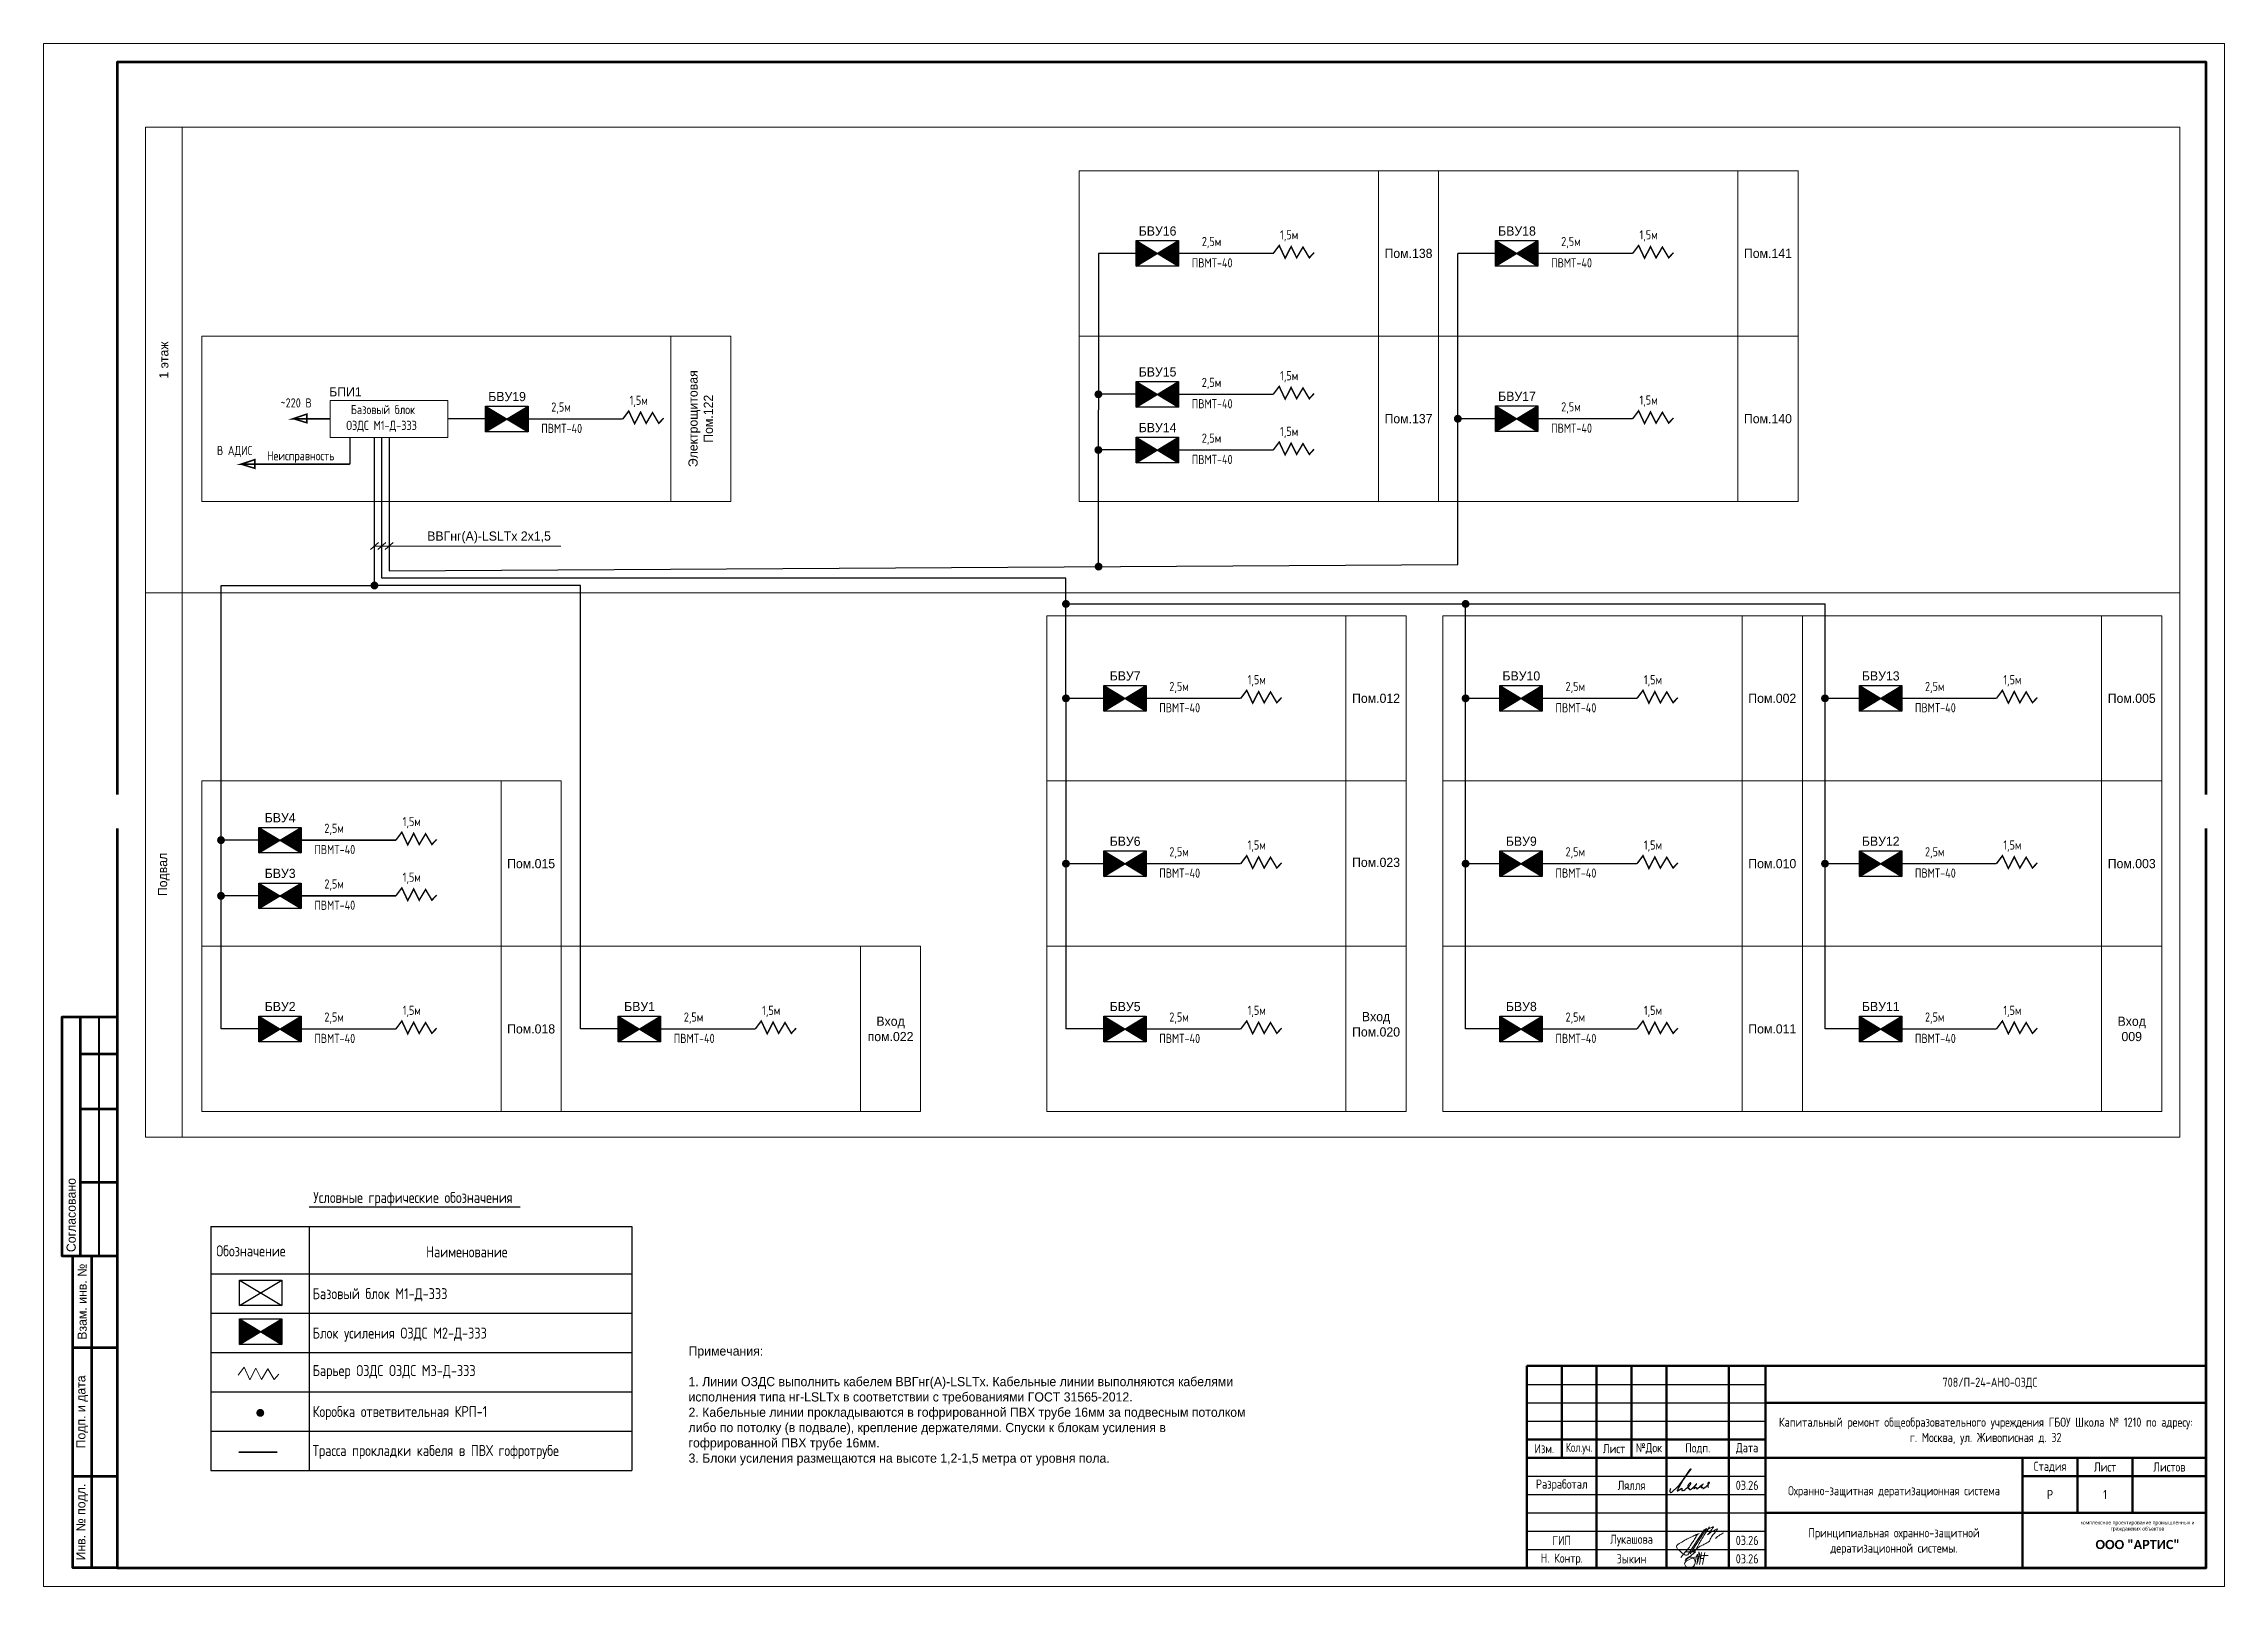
# Paper-space layout 'Схема1' of a CAD drawing. Header units: millimetres. Extents: x -8067 to 1243, y -6887 to 657.
# Drawn here: x -8067 to -7476, y -6887 to -6469 of the extents above; entities outside this region: 32.
# The model-space entities are those that its viewports show. They can reach past a viewport. Long polylines and large blocks are cut down to what shows.
import ezdxf
from ezdxf import colors
from ezdxf.entities.mleader import LeaderData, LeaderLine
from ezdxf.enums import TextEntityAlignment as Align
from ezdxf.math import Vec2, Vec3

# ---------------------------------------------------------------- set-up
doc = ezdxf.new("R2010")
doc.units = ezdxf.units.MM
for name, color, linetype in [('__НАДПИСИ', 7, 'Continuous'), ('G-ANOTVPRT_T', 7, 'Continuous'), ('PDF _СОТ', 250, 'Continuous'), ('TEXT1', 7, 'Continuous'), ('СОТ', 7, 'Continuous'), ('стена', 20, 'Continuous')]:
    doc.layers.add(name, color=color, linetype=linetype)
for name, color, linetype, lineweight in [('__ФОРМАТ', 7, 'Continuous', 40), ('A-_ANOTTEXT_T', 7, 'Continuous', 9), ('RC-Выноски', 7, 'Continuous', 0), ('RC-Линии_связи-Адресные', 5, 'Continuous', 30), ('лс', 5, 'Continuous', 30), ('ОЗДС оборудование', 5, 'Continuous', 30), ('Подписи', 7, 'Continuous', 13), ('Примечания', 7, 'Continuous', 25), ('Текст', 7, 'Continuous', 25)]:
    doc.layers.add(name, color=color, linetype=linetype, lineweight=lineweight)
doc.layers.add('Границы листа', color=7, linetype='Continuous', lineweight=0, plot=False)
doc.layers.add('ОФ_подписи', color=5, linetype='Continuous', lineweight=13, true_color=0x0000ff)
doc.styles.add('GOST 2.304 type A', font='', dxfattribs={"height": 250})
doc.styles.add('GOST 2.304 type A_2', font='', dxfattribs={"height": 2.5})
doc.styles.add('GOST 2.304 type A_3', font='', dxfattribs={"height": 3.5})
doc.styles.add('GOST Common_4', font='', dxfattribs={"height": 7})
doc.styles.add('ISOCPEUR', font='isocpeur.ttf', dxfattribs={"width": 0.9, "height": 350})
doc.styles.add('Mipgost_5', font='', dxfattribs={"height": 250})
doc.styles.add('RubezhCAD', font='', dxfattribs={"oblique": 10})
doc.styles.get("Standard").update_dxf_attribs({"font": ''})
doc.styles.add('ГОСТ 2.304', font='')
doc.styles.get('GOST 2.304 type A').set_extended_font_data('GOST 2.304 type A')
doc.styles.get('GOST 2.304 type A_2').set_extended_font_data('GOST 2.304 type A')
doc.styles.get('GOST 2.304 type A_3').set_extended_font_data('GOST 2.304 type A')
doc.styles.get('GOST Common_4').set_extended_font_data('GOST 2.304 type A')
doc.styles.get('Mipgost_5').set_extended_font_data('Mipgost')
doc.styles.get('RubezhCAD').set_extended_font_data('GOST type A')
doc.styles.get('Standard').set_extended_font_data('GOST type B')
doc.styles.get('ГОСТ 2.304').set_extended_font_data('GOST 2.304 type A')

psp = doc.layouts.new('Схема1')

# ---------------------------------------------------------------- texts
at = {"layer": 'A-_ANOTTEXT_T', "attachment_point": 1}
for s, insert, char_height, width, style in [('\\fGOST Common|b0|i0|c204|p34|; ', (599.92, 657.41), 7, 2.9662, 'GOST Common_4'), ('\\fGOST Common|b0|i0|c204|p34|; ', (682.41, 657.41), 7, 2.9662, 'GOST Common_4'), ('\\fGOST Common|b0|i0|c204|p34|; ', (738.37, 657.41), 7, 2.9662, 'GOST Common_4'), ('\\fGOST Common|b0|i0|c204|p34|; ', (844.53, 657.41), 7, 2.9662, 'GOST Common_4'), ('\\fGOST Common|b0|i0|c204|p34|; ', (640.87, 645.43), 7, 2.9662, 'GOST Common_4'), ('\\fGOST Common|b0|i0|c204|p34|; ', (708.67, 645.43), 7, 2.9662, 'GOST Common_4'), ('\\fGOST Common|b0|i0|c204|p34|; ', (810.07, 645.43), 7, 2.9662, 'GOST Common_4'), ('\\fGOST Common|b0|i0|c204|p34|; ', (822.44, 645.43), 7, 2.9662, 'GOST Common_4'), ('\\fGOST Common|b0|i0|c204|p34|; ', (652.58, 621.49), 7, 2.9662, 'GOST Common_4'), ('\\fGOST Common|b0|i0|c204|p34|; ', (731.88, 621.49), 7, 2.9662, 'GOST Common_4'), ('\\fGOST Common|b0|i0|c204|p34|; ', (790.56, 621.49), 7, 2.9662, 'GOST Common_4'), ('\\fGOST 2.304 type A|b0|i0|c204|p34|; ', (1157.37, 68.61), 2.5, 1.2827, 'GOST 2.304 type A_2'), ('\\fGOST 2.304 type A|b0|i0|c204|p34|; ', (1161.34, 68.61), 2.5, 1.2827, 'GOST 2.304 type A_2'), ('\\fGOST 2.304 type A|b0|i0|c204|p34|; ', (1183.56, 68.61), 2.5, 1.2827, 'GOST 2.304 type A_2'), ('\\fGOST 2.304 type A|b0|i0|c204|p34|; ', (1186.08, 68.61), 2.5, 1.2827, 'GOST 2.304 type A_2'), ('\\fGOST 2.304 type A|b0|i0|c204|p34|; ', (1199.44, 68.61), 2.5, 1.2827, 'GOST 2.304 type A_2'), ('\\fGOST 2.304 type A|b0|i0|c204|p34|; ', (1214.45, 68.61), 2.5, 1.2827, 'GOST 2.304 type A_2'), ('\\fGOST 2.304 type A|b0|i0|c204|p34|; ', (1224.71, 68.61), 2.5, 1.2827, 'GOST 2.304 type A_2'), ('\\fGOST 2.304 type A|b0|i0|c204|p34|; ', (1145.4, 64.78), 2.5, 1.2827, 'GOST 2.304 type A_2'), ('\\fGOST 2.304 type A|b0|i0|c204|p34|; ', (1149.63, 64.78), 2.5, 1.2827, 'GOST 2.304 type A_2'), ('\\fGOST 2.304 type A|b0|i0|c204|p34|; ', (1158.82, 64.78), 2.5, 1.2827, 'GOST 2.304 type A_2'), ('\\fGOST 2.304 type A|b0|i0|c204|p34|; ', (1142.67, 17.43), 3.5, 1.6835, 'GOST 2.304 type A_3'), ('\\fGOST 2.304 type A|b0|i0|c204|p34|; ', (1143.4, 12.07), 3.5, 1.6835, 'GOST 2.304 type A_3'), ('\\fGOST 2.304 type A|b0|i0|c204|p34|; ', (1167.34, 12.07), 3.5, 1.6835, 'GOST 2.304 type A_3'), ('\\fGOST 2.304 type A|b0|i0|c204|p34|; ', (1170.98, 17.43), 3.5, 1.6835, 'GOST 2.304 type A_3'), ('\\fGOST 2.304 type A|b0|i0|c204|p34|; ', (1182.29, 17.43), 3.5, 1.6835, 'GOST 2.304 type A_3'), ('\\fGOST 2.304 type A|b0|i0|c204|p34|; ', (1201.87, 17.43), 3.5, 1.6835, 'GOST 2.304 type A_3'), ('\\fGOST 2.304 type A|b0|i0|c204|p34|; ', (1225.35, 12.07), 3.5, 1.6835, 'GOST 2.304 type A_3'), ('\\fGOST 2.304 type A|b0|i0|c204|p34|; ', (1232.69, 12.07), 3.5, 1.6835, 'GOST 2.304 type A_3'), ('\\fGOST 2.304 type A|b0|i0|c204|p34|; ', (1243.34, 17.43), 3.5, 1.6835, 'GOST 2.304 type A_3'), ('\\fGOST 2.304 type A|b0|i0|c204|p34|; ', (1160.79, 6.71), 3.5, 1.6835, 'GOST 2.304 type A_3'), ('\\fGOST 2.304 type A|b0|i0|c204|p34|; ', (1211.59, 6.71), 3.5, 1.6835, 'GOST 2.304 type A_3')]:
    psp.add_mtext(s, dxfattribs=dict(at, insert=insert, char_height=char_height, width=width, style=style))

msp = doc.modelspace()

# ---------------------------------------------------------------- texts
at = {"color": 0, "lineweight": 20, "style": 'RubezhCAD'}
for s, p in [('1,5м', (-295950, 30085)), ('1,5м', (-286160, 30085)), ('2,5м', (-298084, 29902)), ('2,5м', (-288294, 29902)), ('ПВМТ-40', (-298359, 29321)), ('ПВМТ-40', (-288569, 29321)), ('2,5м', (-298084, 26066)), ('1,5м', (-295950, 26249)), ('~220 В', (-323175, 25508)), ('Базовый блок', (-321262, 25327)), ('2,5м', (-315802, 25395)), ('1,5м', (-313667, 25578)), ('ПВМТ-40', (-298359, 25485)), ('2,5м', (-288294, 25401)), ('1,5м', (-286160, 25585)), ('ОЗДС М1-Д-333', (-321387, 24896)), ('ПВМТ-40', (-316076, 24814)), ('1,5м', (-295950, 24733)), ('ПВМТ-40', (-288569, 24820)), ('В АДИС', (-324908, 24212)), ('2,5м', (-298084, 24550)), ('Неисправность', (-323546, 24068)), ('ПВМТ-40', (-298359, 23969)), ('2,5м', (-298968, 17789)), ('1,5м', (-296834, 17972)), ('2,5м', (-288175, 17789)), ('1,5м', (-286041, 17972)), ('2,5м', (-278385, 17789)), ('1,5м', (-276251, 17972)), ('ПВМТ-40', (-299243, 17208)), ('ПВМТ-40', (-288450, 17208)), ('ПВМТ-40', (-278660, 17208)), ('ПВМТ-40', (-322257, 11832)), ('2,5м', (-321983, 8788)), ('1,5м', (-319848, 8971)), ('2,5м', (-312192, 8788)), ('1,5м', (-310058, 8971)), ('2,5м', (-298968, 8788)), ('1,5м', (-296834, 8971)), ('2,5м', (-288175, 8788)), ('1,5м', (-286041, 8971)), ('2,5м', (-278385, 8788)), ('1,5м', (-276251, 8971)), ('ПВМТ-40', (-322257, 8207)), ('ПВМТ-40', (-312467, 8207)), ('ПВМТ-40', (-299243, 8207)), ('ПВМТ-40', (-288450, 8207)), ('ПВМТ-40', (-278660, 8207))]:
    msp.add_text(s, height=250, dxfattribs=at).set_placement(p)
at = {"color": 0, "lineweight": 20, "char_height": 250, "attachment_point": 5, "style": 'Mipgost_5'}
for s, insert, width in [('Пом.138', (-292453, 29703), 1639.4), ('Пом.141', (-282663, 29703), 1639.4), ('Пом.137', (-292453, 25202), 1639.4), ('Пом.140', (-282663, 25202), 1639.4), ('ВВГнг(А)-LSLTx 2х1,5', (-317497, 21970), 4232.05), ('Пом.012', (-293337, 17590), 1639.4), ('Пом.002', (-282544, 17590), 1639.4), ('Пом.005', (-272754, 17590), 1639.4), ('Вход\\Pпом.022', (-306561, 8589), 1639.4), ('Вход\\PПом.020', (-293337, 8715), 1639.4), ('Вход\\P009', (-272754, 8589), 1639.4), ('Пом.018', (-316351, 8589), 1639.4), ('Пом.011', (-282544, 8589), 1639.4)]:
    msp.add_mtext(s, dxfattribs=dict(at, insert=insert, width=width))
at = {"color": 0, "lineweight": 20, "char_height": 250, "attachment_point": 5, "rotation": 90, "style": 'Mipgost_5'}
for s, insert, width in [('1 этаж', (-326354, 26800), 12674.13), ('Электрощитовая\\PПом.122', (-311731, 25202), 1639.4)]:
    msp.add_mtext(s, dxfattribs=dict(at, insert=insert, width=width))
at = {"layer": 'TEXT1', "color": 0, "style": 'RubezhCAD'}
msp.add_text('Условные графические обозначения', height=300, dxfattribs=at).set_placement((-322283, 3852))
at = {"layer": 'TEXT1', "style": 'RubezhCAD'}
for s, p in [('Обозначение', (-324928, 2396)), ('Наименование', (-319210, 2372)), ('Базовый блок М1-Д-333 ', (-322302, 1232)), ('Блок усиления ОЗДС М2-Д-333 ', (-322302, 160)), ('Барьер ОЗДС ОЗДС М3-Д-333  ', (-322302, -861)), ('Коробка ответвительная КРП-1 ', (-322302, -1976)), ('Трасса прокладки кабеля в ПВХ гофротрубе ', (-322302, -3037))]:
    msp.add_text(s, height=300, dxfattribs=at).set_placement(p)
at = {"layer": 'ОЗДС оборудование', "color": 0, "linetype": 'Continuous', "lineweight": 0, "char_height": 250, "attachment_point": 5, "style": 'Mipgost_5'}
for s, insert in [('\\A1;БВУ16', (-299288, 30311)), ('\\A1;БВУ18', (-289498, 30311)), ('\\A1;БВУ15', (-299288, 26475)), ('\\A1;БПИ1', (-321409, 25934)), ('\\A1;БВУ19', (-317006, 25804)), ('\\A1;БВУ17', (-289498, 25811)), ('\\A1;БВУ10', (-289380, 18199)), ('\\A1;БВУ13', (-279590, 18199)), ('\\A1;БВУ2', (-323187, 9198)), ('\\A1;БВУ1', (-313397, 9198)), ('\\A1;БВУ5', (-300172, 9198)), ('\\A1;БВУ8', (-289380, 9198)), ('\\A1;БВУ11', (-279590, 9198))]:
    msp.add_mtext(s, dxfattribs=dict(at, insert=insert))
for s, insert, width in [('\\A1;БВУ14', (-299288, 24959), 607.22), ('\\A1;БВУ7', (-300172, 18199), 663.93)]:
    msp.add_mtext(s, dxfattribs=dict(at, insert=insert, width=width))
at = {"layer": 'СОТ', "char_height": 250, "attachment_point": 5, "style": 'GOST 2.304 type A'}
for s, insert, width in [('1', (-273480, -4086), 1500), ('Принципиальная охранно-защитной дератизационной системы. ', (-279230, -5370), 7000)]:
    msp.add_mtext(s, dxfattribs=dict(at, insert=insert, width=width))
at = {"layer": 'Текст', "color": 0, "insert": (-312064, -53), "char_height": 250, "attachment_point": 1, "style": 'Mipgost_5'}
msp.add_mtext_dynamic_manual_height_columns('\\pt21.6675;Примечания:\\P\\P\\ptz;1. Линии ОЗДС выполнить кабелем ВВГнг(А)-LSLTx. Кабельные линии выполняются кабелями исполнения типа нг-LSLTx в соответствии с требованиями ГОСТ 31565-2012. \\P2. Кабельные линии прокладываются в гофрированной ПВХ трубе 16мм за подвесным потолком либо по потолку (в подвале), крепление держателями. Спуски к блокам усиления в гофрированной ПВХ трубе 16мм.\\P3. Блоки усиления размещаются на высоте 1,2-1,5 метра от уровня пола.', width=15378.78, gutter_width=12.5, heights=[0], dxfattribs=at)

# ---------------------------------------------------------------- blocks, each defined once
blk = doc.blocks.new('П_Зыкин')
at = {"layer": 'ОФ_подписи', "color": 5, "ltscale": 100, "transparency": 33554687}
for p, q in [((142, 249), (62, -174)), ((102, 37), (218, 37)), ((258, 249), (178, -174))]:
    blk.add_line(p, q, dxfattribs=at)
blk.add_lwpolyline([(-462, 273), (-74, 273), (-446, -30)], dxfattribs=at)
for centre, radius, start, end in [((-271, -94), 186, 314.23929, 159.93483), ((345, -1372), 1523, 88.87583, 117.8788), ((1109, -252), 1204, 158.75935, 174.23097), ((-1024, 224), 1068, 337.81444, 2.88593), ((-849, 72), 852, 342.83077, 7.48151), ((-9, 182), 4.48, 8.96906, 155.65511), ((-643, 22), 732, 344.4555, 20.46196), ((-318, -169), 151, 108.7568, 173.42509), ((-287, -115), 185, 191.53585, 322.35119)]:
    blk.add_arc(centre, radius, start, end, dxfattribs=at)
blk = doc.blocks.new('П_Лукашова')
at = {"layer": 'ОФ_подписи', "color": 5}
for p, q in [((221, 339), (-221, -339)), ((286, 371), (-156, -307)), ((283, 370), (218, 338))]:
    blk.add_line(p, q, dxfattribs=at)
for points in [[(-221, -339), (-276, -344), (-368, -289), (-446, -221), (-505, -166), (-522, -116), (-412, -16), (-295, 56), (-173, 120), (-49, 179), (33, 216), (87, 237), (52, 221), (11, 167), (-59, 51), (-126, -52), (-177, -132), (-256, -231), (-409, -409)], [(360, 20), (294, -18), (203, -65), (91, -124), (-73, -248)], [(366, 415), (236, 213), (85, -37), (-50, -300)], [(221, 301), (344, 360), (434, 401), (475, 416), (464, 395), (420, 336), (342, 232), (310, 203), (337, 221), (420, 283), (490, 322), (558, 352), (576, 358), (491, 240), (403, 113), (374, 49), (360, 20)], [(530, 102), (646, 199), (748, 254)]]:
    blk.add_spline(points, degree=3, dxfattribs=at)
blk = doc.blocks.new('штамп')
at = {"layer": '__ФОРМАТ', "linetype": 'Continuous', "lineweight": 50}
for p, q in [((531929, 45357), (531929, 50857)), ((531929, 50857), (550429, 50857)), ((532879, 48357), (532879, 50857)), ((533829, 45357), (533829, 50857)), ((534779, 48357), (534779, 50857)), ((535729, 45357), (535729, 50857)), ((537429, 45357), (537429, 50857)), ((538429, 45357), (538429, 50857)), ((550429, 45357), (550429, 50857)), ((538429, 49857), (550429, 49857)), ((531929, 48857), (538429, 48857)), ((531929, 48357), (550429, 48357)), ((545429, 45357), (545429, 48357)), ((546929, 46857), (546929, 48357)), ((548429, 46857), (548429, 48357)), ((545429, 47857), (550429, 47857)), ((538429, 46857), (550429, 46857)), ((531929, 45357), (550429, 45357))]:
    blk.add_line(p, q, dxfattribs=at)
at = {"layer": '__ФОРМАТ', "linetype": 'Continuous', "lineweight": -2}
for p, q in [((531929, 50357), (538429, 50357)), ((531929, 49857), (538429, 49857)), ((531929, 49357), (538429, 49357)), ((531929, 48857), (538429, 48857)), ((531929, 47857), (538429, 47857)), ((531929, 47357), (538429, 47357)), ((531929, 46857), (538429, 46857)), ((531929, 46357), (538429, 46357)), ((538429, 46857), (550429, 46857)), ((531929, 45857), (538429, 45857))]:
    blk.add_line(p, q, dxfattribs=at)
at = {"layer": 'Подписи', "color": 5, "lineweight": 25}
blk.add_lwpolyline([(535847, 47525), (535833, 47500), (535823, 47461), (535824, 47440), (535829, 47423), (535840, 47414), (535857, 47413), (535876, 47421), (535897, 47435), (535917, 47454), (536005, 47539), (536088, 47624), (536142, 47690), (536203, 47776), (536266, 47874), (536323, 47953), (536362, 48009), (536395, 48059), (536405, 48060), (536397, 48045), (536295, 47925), (536205, 47790), (536095, 47603), (536059, 47544), (536038, 47506), (536029, 47485), (536027, 47473), (536027, 47462), (536031, 47457), (536037, 47454), (536045, 47456), (536057, 47466), (536072, 47479), (536107, 47506), (536133, 47525), (536147, 47532), (536152, 47532), (536153, 47529), (536150, 47520), (536147, 47504), (536146, 47491), (536148, 47479), (536150, 47471), (536157, 47465), (536166, 47462), (536178, 47464), (536189, 47469), (536215, 47480), (536240, 47498), (536281, 47529), (536306, 47550), (536324, 47567), (536342, 47582), (536372, 47609), (536388, 47629), (536397, 47646), (536399, 47657), (536398, 47666), (536393, 47671), (536383, 47671), (536372, 47667), (536356, 47653), (536336, 47632), (536323, 47612), (536313, 47599), (536309, 47587), (536310, 47579), (536315, 47575), (536326, 47579), (536335, 47585), (536344, 47592), (536348, 47595), (536352, 47596), (536354, 47595), (536355, 47592), (536349, 47583), (536342, 47575), (536334, 47561), (536326, 47547), (536322, 47538), (536320, 47531), (536321, 47523), (536325, 47519), (536328, 47519), (536333, 47524), (536338, 47527), (536344, 47526), (536346, 47520), (536351, 47508), (536355, 47498), (536359, 47493), (536366, 47491), (536375, 47491), (536385, 47497), (536412, 47513), (536436, 47532), (536466, 47559), (536491, 47583), (536517, 47607), (536529, 47621), (536545, 47642), (536547, 47643), (536546, 47644), (536543, 47644), (536541, 47642), (536538, 47637), (536499, 47577), (536491, 47558), (536482, 47544), (536480, 47535), (536479, 47529), (536481, 47524), (536483, 47522), (536489, 47523), (536494, 47526), (536502, 47532), (536512, 47539), (536522, 47544), (536530, 47548), (536541, 47549), (536547, 47546), (536550, 47541), (536551, 47531), (536552, 47525), (536553, 47521), (536558, 47517), (536562, 47515), (536568, 47515), (536575, 47517), (536583, 47523), (536596, 47533), (536617, 47547), (536636, 47561), (536659, 47583), (536688, 47609), (536702, 47620), (536713, 47630), (536721, 47636), (536727, 47641), (536727, 47643), (536726, 47644), (536723, 47643), (536720, 47638), (536715, 47629), (536693, 47594), (536681, 47575), (536676, 47566), (536674, 47557), (536677, 47551), (536679, 47547), (536684, 47546), (536689, 47549), (536695, 47552), (536700, 47554), (536709, 47554), (536716, 47551), (536717, 47545), (536719, 47535), (536721, 47527), (536725, 47524), (536731, 47520), (536741, 47523), (536747, 47528), (536757, 47534), (536779, 47550), (536809, 47572), (536842, 47600), (536865, 47623), (536880, 47642), (536895, 47664), (536899, 47675), (536901, 47684), (536898, 47689), (536891, 47693), (536881, 47689), (536873, 47682), (536862, 47668), (536856, 47654), (536855, 47638), (536856, 47622), (536856, 47598), (536858, 47583), (536860, 47572), (536864, 47560), (536871, 47551)], dxfattribs=at)
at = {"layer": 'ОФ_подписи'}
for name, p, xscale, yscale, zscale in [('П_Лукашова', (536533, 46057), 1.010226427429054, 1.010226427429054, 1.010226427429054), ('П_Зыкин', (536581, 45585), 0.7621923841183493, 0.7621923841183493, 0.7621923841183493)]:
    blk.add_blockref(name, p, dxfattribs=dict(at, xscale=xscale, yscale=yscale, zscale=zscale))
at = {"transparency": 33554687, "attachment_point": 5, "style": 'ГОСТ 2.304'}
for s, insert, char_height, width in [('{\\fArial|b0|i0|c204|p34;комплексное проектирование промышленных и гражданских объектов}', (548563, 46495), 100, 3372.21), ('{\\fCorbel Light|b1|i0|c204|p34;ООО "АРТИС"}', (548563, 45995), 250, 4171.2)]:
    blk.add_mtext(s, dxfattribs=dict(at, insert=insert, char_height=char_height, width=width))
at = {"layer": '__НАДПИСИ', "lineweight": 9, "ltscale": 2, "style": 'ISOCPEUR', "flags": 1}
blk.add_attdef('NOTATION', (548864, 51134), '', height=250, dxfattribs=at)
at = {"layer": '__НАДПИСИ', "lineweight": 9, "ltscale": 2, "style": 'RubezhCAD', "oblique": 10}
blk.add_attdef('SHEET', text='', height=250, dxfattribs=at).set_placement((547679, 47357), align=Align.MIDDLE_CENTER)
at = {"layer": '__ФОРМАТ', "color": 7, "linetype": 'Continuous', "lineweight": 20, "char_height": 250, "attachment_point": 5, "style": 'GOST 2.304 type A'}
for s, insert, width in [('Капитальный ремонт общеобразовательного учреждения ГБОУ Школа № 1210 по адресу:      \\Pг. Москва, ул. Живописная д. 32', (544429, 49085), 12000), ('\\pi-7.5,l7.5,t7.5;{\\W0.9;\\C256;Кол.уч.}', (533354, 48607), 950), ('Охранно-защитная дератизационная система', (541929, 47427), 7000)]:
    blk.add_mtext(s, dxfattribs=dict(at, insert=insert, width=width))
at = {"layer": '__ФОРМАТ', "color": 7, "linetype": 'Continuous', "lineweight": 20, "char_height": 250, "attachment_point": 5, "line_spacing_factor": 1.2, "style": 'GOST 2.304 type A'}
for s, insert, width in [('\\pi-7.5,l7.5,t7.5;{\\C256;Изм.}', (532404, 48607), 950), ('\\pi-7.5,l7.5,t7.5;{\\C256;Лист}', (534304, 48607), 950), ('\\pi-7.5,l7.5,t7.5;{\\C256;№Док}', (535254, 48607), 950), ('\\pi-7.5,l7.5,t7.5;{\\C256;Подп.}', (536584, 48607), 1710.72), ('\\pi-7.5,l7.5,t7.5;{\\C256;Дата}', (537929, 48607), 1000), ('\\pi-7.5,l7.5,t7.5;{\\C256;Стадия}', (546179, 48107), 1500), ('\\pi-7.5,l7.5,t7.5;{\\C256;Лист}', (547679, 48107), 1500), ('\\pi-7.5,l7.5,t7.5;{\\C256;Листов}', (549429, 48107), 2000), ('\\pi-7.5,l7.5,t7.5;{\\C256;Разработал}', (532879, 47607), 1900), ('{\\C256;Лялля}', (534779, 47607), 1900), ('{\\C256;03.26}', (537929, 47607), 1000), ('\\pi-750,l750,t750;{\\C256;Р}', (546179, 47357), 1500), ('{\\C256;Н. Контр. }', (532879, 45592), 1900), ('\\pi-7.5,l7.5,t7.5;{\\C256;ГИП}', (532879, 46107), 1900), ('{\\C256;Лукашова}', (534779, 46107), 1900), ('{\\C256;03.26}', (537929, 46107), 1000), ('\\pi-750,l750,t750;{\\C256;Зыкин}', (534779, 45607), 1900), ('{\\C256;03.26}', (537929, 45607), 1000)]:
    blk.add_mtext(s, dxfattribs=dict(at, insert=insert, width=width))
at = {"layer": 'стена', "color": 18, "true_color": 0x000000, "insert": (543249, 50539), "char_height": 250, "width": 3851.47, "attachment_point": 1, "style": 'GOST 2.304 type A'}
blk.add_mtext('708/П-24-АНО-ОЗДС', dxfattribs=at)
blk = doc.blocks.new('*U1463')
for p, q in [((5, 155), (5, 90)), ((15, 155), (15, 90))]:
    blk.add_line(p, q)
at = {"lineweight": -2}
for p, q in [((10, 155), (10, 90)), ((10, 145), (20, 145)), ((10, 130), (20, 130)), ((10, 110), (20, 110)), ((13, 90), (13, 5)), ((8, 65), (20, 65)), ((8, 30), (20, 30))]:
    blk.add_line(p, q, dxfattribs=at)
blk.add_lwpolyline([(20, 5), (589, 5), (589, 415), (20, 415)], close=True, dxfattribs=at)
for points in [[(20, 155), (5, 155), (5, 90), (8, 90)], [(20, 5), (8, 5), (8, 90), (20, 90)]]:
    blk.add_lwpolyline(points, dxfattribs=at)
at = {"layer": 'Границы листа'}
blk.add_lwpolyline([(594, 0), (0, 0), (0, 420), (594, 420)], close=True, dxfattribs=at)
at = {"lineweight": 30, "style": 'Mipgost_5'}
blk.add_text('Согласовано', height=2.5, rotation=90, dxfattribs=at).set_placement((7.5, 91), align=Align.MIDDLE_LEFT)
for s, p in [('Взам. инв. №', (10.5, 77.5)), ('Подп. и дата', (10.5, 47.5)), ('Инв. № подл.', (10.5, 17.5))]:
    blk.add_text(s, height=2.5, rotation=90, dxfattribs=at).set_placement(p, align=Align.MIDDLE)
at = {"lineweight": 13, "oblique": 10, "flags": 8}
blk.add_attdef('ФОРМАТ', (554.94, 1.12), '', height=3, dxfattribs=at)
blk = doc.blocks.new('_None')

# ---------------------------------------------------------------- hatches: boundary and pattern name
at = {"lineweight": 30, "ltscale": 5}
for points in [[(-299872, 30050), (-299872, 29355), (-299295, 29703)], [(-298718, 29355), (-298718, 30050), (-299295, 29703)], [(-290082, 30050), (-290082, 29355), (-289505, 29703)], [(-288928, 29355), (-288928, 30050), (-289505, 29703)], [(-299872, 26214), (-299872, 25519), (-299295, 25867)], [(-298718, 25519), (-298718, 26214), (-299295, 25867)], [(-317590, 25543), (-317590, 24848), (-317013, 25195)], [(-316436, 24848), (-316436, 25543), (-317013, 25195)], [(-290082, 25550), (-290082, 24854), (-289505, 25202)], [(-288928, 24854), (-288928, 25550), (-289505, 25202)], [(-299872, 24698), (-299872, 24003), (-299295, 24351)], [(-298718, 24003), (-298718, 24698), (-299295, 24351)], [(-300756, 17938), (-300756, 17242), (-300179, 17590)], [(-299602, 17242), (-299602, 17938), (-300179, 17590)], [(-289964, 17938), (-289964, 17242), (-289387, 17590)], [(-288810, 17242), (-288810, 17938), (-289387, 17590)], [(-280173, 17938), (-280173, 17242), (-279596, 17590)], [(-279019, 17242), (-279019, 17938), (-279596, 17590)], [(-323771, 8937), (-323771, 8241), (-323194, 8589)], [(-322617, 8241), (-322617, 8937), (-323194, 8589)], [(-313981, 8937), (-313981, 8241), (-313404, 8589)], [(-312827, 8241), (-312827, 8937), (-313404, 8589)], [(-300756, 8937), (-300756, 8241), (-300179, 8589)], [(-299602, 8241), (-299602, 8937), (-300179, 8589)], [(-289964, 8937), (-289964, 8241), (-289387, 8589)], [(-288810, 8241), (-288810, 8937), (-289387, 8589)], [(-280173, 8937), (-280173, 8241), (-279596, 8589)], [(-279019, 8241), (-279019, 8937), (-279596, 8589)], [(-324293, 693), (-324293, -2), (-323716, 345)], [(-323139, -2), (-323139, 693), (-323716, 345)]]:
    msp.add_hatch(color=5, dxfattribs=at).paths.add_polyline_path(points)
at = {"lineweight": 9, "ltscale": 5}
h = msp.add_hatch(color=104, dxfattribs=at)
edge = h.paths.add_edge_path()
edge.add_arc((-323729, -1863), 108, 0, 360)
at = {"layer": 'лс', "lineweight": 30}
h = msp.add_hatch(color=104, dxfattribs=at)
edge = h.paths.add_edge_path()
edge.add_arc((-300900, 25867), 108, -90, 270)
h = msp.add_hatch(color=104, dxfattribs=at)
edge = h.paths.add_edge_path()
edge.add_arc((-291110, 25202), 108, -90, 270)
h = msp.add_hatch(color=104, dxfattribs=at)
edge = h.paths.add_edge_path()
edge.add_arc((-300900, 24351), 108, -90, 270)
h = msp.add_hatch(color=104, dxfattribs=at)
edge = h.paths.add_edge_path()
edge.add_arc((-300895, 21177), 108, -90, 270)
h = msp.add_hatch(color=104, dxfattribs=at)
edge = h.paths.add_edge_path()
edge.add_arc((-320620, 20662), 108, -90, 270)
h = msp.add_hatch(color=104, dxfattribs=at)
edge = h.paths.add_edge_path()
edge.add_arc((-301784, 20161), 108, -90, 270)
h = msp.add_hatch(color=104, dxfattribs=at)
edge = h.paths.add_edge_path()
edge.add_arc((-290898, 20161), 108, -90, 270)
h = msp.add_hatch(color=104, dxfattribs=at)
edge = h.paths.add_edge_path()
edge.add_arc((-301784, 17590), 108, -90, 270)
h = msp.add_hatch(color=104, dxfattribs=at)
edge = h.paths.add_edge_path()
edge.add_arc((-290898, 17590), 108, -90, 270)
h = msp.add_hatch(color=104, dxfattribs=at)
edge = h.paths.add_edge_path()
edge.add_arc((-281108, 17590), 108, -90, 270)
h = msp.add_hatch(color=104, dxfattribs=at)
edge = h.paths.add_edge_path()
edge.add_arc((-324798, 12213), 108, -90, 270)

# ---------------------------------------------------------------- linework, layer by layer
at = {"color": 5, "lineweight": 30, "ltscale": 5}
for p, q in [((-299872, 29355), (-298718, 30050)), ((-299872, 30050), (-298718, 29355)), ((-290082, 29355), (-288928, 30050)), ((-290082, 30050), (-288928, 29355)), ((-299872, 25519), (-298718, 26214)), ((-299872, 26214), (-298718, 25519)), ((-317590, 24848), (-316436, 25543)), ((-317590, 25543), (-316436, 24848)), ((-290082, 24854), (-288928, 25550)), ((-290082, 25550), (-288928, 24854)), ((-299872, 24003), (-298718, 24698)), ((-299872, 24698), (-298718, 24003)), ((-300756, 17242), (-299602, 17938)), ((-300756, 17938), (-299602, 17242)), ((-289964, 17242), (-288810, 17938)), ((-289964, 17938), (-288810, 17242)), ((-280173, 17242), (-279019, 17938)), ((-280173, 17938), (-279019, 17242)), ((-323771, 8241), (-322617, 8937)), ((-323771, 8937), (-322617, 8241)), ((-313981, 8241), (-312827, 8937)), ((-313981, 8937), (-312827, 8241)), ((-300756, 8241), (-299602, 8937)), ((-300756, 8937), (-299602, 8241)), ((-289964, 8241), (-288810, 8937)), ((-289964, 8937), (-288810, 8241)), ((-280173, 8241), (-279019, 8937)), ((-280173, 8937), (-279019, 8241)), ((-324293, 1057), (-323139, 1752)), ((-324293, 1752), (-323139, 1057)), ((-324293, -2), (-323139, 693)), ((-324293, 693), (-323139, -2))]:
    msp.add_line(p, q, dxfattribs=at)
for points in [[(-299872, 29355), (-299872, 30050), (-298718, 30050), (-298718, 29355)], [(-290082, 29355), (-290082, 30050), (-288928, 30050), (-288928, 29355)], [(-299872, 25519), (-299872, 26214), (-298718, 26214), (-298718, 25519)], [(-317590, 24848), (-317590, 25543), (-316436, 25543), (-316436, 24848)], [(-290082, 24854), (-290082, 25550), (-288928, 25550), (-288928, 24854)], [(-299872, 24003), (-299872, 24698), (-298718, 24698), (-298718, 24003)], [(-300756, 17242), (-300756, 17938), (-299602, 17938), (-299602, 17242)], [(-289964, 17242), (-289964, 17938), (-288810, 17938), (-288810, 17242)], [(-280173, 17242), (-280173, 17938), (-279019, 17938), (-279019, 17242)], [(-323771, 8241), (-323771, 8937), (-322617, 8937), (-322617, 8241)], [(-313981, 8241), (-313981, 8937), (-312827, 8937), (-312827, 8241)], [(-300756, 8241), (-300756, 8937), (-299602, 8937), (-299602, 8241)], [(-289964, 8241), (-289964, 8937), (-288810, 8937), (-288810, 8241)], [(-280173, 8241), (-280173, 8937), (-279019, 8937), (-279019, 8241)], [(-324293, 1057), (-324293, 1752), (-323139, 1752), (-323139, 1057)], [(-324293, -2), (-324293, 693), (-323139, 693), (-323139, -2)]]:
    msp.add_lwpolyline(points, close=True, dxfattribs=at)
at = {"color": 0, "lineweight": 20}
msp.add_lwpolyline([(-321822, 24688), (-318617, 24688), (-318617, 25703), (-321822, 25703)], close=True, dxfattribs=at)
at = {"color": 1, "lineweight": 20, "const_width": 40.5}
msp.add_lwpolyline([(-321819, 25201), (-322844, 25201), (-322459, 25329), (-322459, 25092), (-322830, 25204)], dxfattribs=at)
at = {"color": 5, "lineweight": 20, "const_width": 40.5}
msp.add_lwpolyline([(-321291, 23961), (-324262, 23961), (-323878, 24089), (-323878, 23852), (-324249, 23964)], dxfattribs=at)
at = {"ltscale": 100}
for points in [[(-325077, 3215), (-325077, -3429)], [(-325077, 3215), (-313607, 3215)], [(-322396, 3215), (-322396, -3429)], [(-313607, 3215), (-313607, -3429)], [(-325077, 1921), (-313607, 1921)], [(-325077, 851), (-313607, 851)], [(-325077, -219), (-313607, -219)], [(-325077, -1289), (-313607, -1289)], [(-325077, -2359), (-313607, -2359)], [(-325077, -3429), (-313607, -3429)]]:
    msp.add_lwpolyline(points, dxfattribs=at)
at = {"color": 5, "lineweight": 9, "ltscale": 5}
msp.add_lwpolyline([(-324332, -833), (-324332, -833), (-324171, -617), (-324009, -962), (-323847, -650), (-323696, -952), (-323523, -660), (-323351, -952), (-323221, -811)], dxfattribs=at)
at = {"color": 104, "lineweight": 20, "const_width": 40.5}
msp.add_lwpolyline([(-324317, -2933), (-323266, -2933)], dxfattribs=at)
at = {"layer": 'RC-Линии_связи-Адресные', "color": 5}
for p, q in [((-321291, 24688), (-321291, 23961)), ((-321291, 23961), (-324262, 23961))]:
    msp.add_line(p, q, dxfattribs=at)
at = {"layer": 'RC-Линии_связи-Адресные', "color": 104}
msp.add_line((-320220, 21062), (-291110, 21235), dxfattribs=at)
at = {"layer": 'лс', "color": 104}
for p, q in [((-291110, 21235), (-291110, 29703)), ((-320420, 20862), (-320420, 24688)), ((-320220, 24688), (-320220, 21062)), ((-314022, 20862), (-320420, 20862)), ((-315008, 20662), (-320720, 20662)), ((-301784, 20161), (-281108, 20161)), ((-289964, 17590), (-290898, 17590)), ((-280173, 17590), (-281108, 17590)), ((-289964, 8589), (-290898, 8589)), ((-280173, 8589), (-281108, 8589))]:
    msp.add_line(p, q, dxfattribs=at)
at = {"layer": 'лс', "color": 0, "lineweight": 9}
msp.add_line((-302307, 10839), (-292517, 10839), dxfattribs=at)
for points in [[(-326851, 33137), (-325858, 33137), (-325858, 20462), (-326851, 20462)], [(-325858, 33137), (-271447, 33137), (-271447, 20462), (-325858, 20462)], [(-301423, 31953), (-293273, 31953), (-293273, 27452), (-301423, 27452)], [(-293273, 31953), (-291633, 31953), (-291633, 27452), (-293273, 27452)], [(-291633, 31953), (-283482, 31953), (-283482, 27452), (-291633, 27452)], [(-283482, 31953), (-281843, 31953), (-281843, 27452), (-283482, 27452)], [(-325322, 27452), (-312550, 27452), (-312550, 22952), (-325322, 22952)], [(-312550, 27452), (-310911, 27452), (-310911, 22952), (-312550, 22952)], [(-301423, 27452), (-293273, 27452), (-293273, 22952), (-301423, 22952)], [(-293273, 27452), (-291633, 27452), (-291633, 22952), (-293273, 22952)], [(-291633, 27452), (-281843, 27452), (-281843, 22952), (-291633, 22952)], [(-283482, 27452), (-281843, 27452), (-281843, 22952), (-283482, 22952)], [(-302307, 19840), (-294156, 19840), (-294156, 15340), (-302307, 15340)], [(-291515, 19840), (-283364, 19840), (-283364, 15340), (-291515, 15340)], [(-283364, 19840), (-281724, 19840), (-281724, 15340), (-283364, 15340)], [(-281724, 19840), (-273574, 19840), (-273574, 15340), (-281724, 15340)], [(-273574, 19840), (-271934, 19840), (-271934, 15340), (-273574, 15340)], [(-325322, 10839), (-317171, 10839), (-317171, 6338), (-325322, 6338)], [(-317171, 10839), (-315532, 10839), (-315532, 6338), (-317171, 6338)], [(-315532, 10839), (-307381, 10839), (-307381, 6338), (-315532, 6338)], [(-307381, 10839), (-305741, 10839), (-305741, 6338), (-307381, 6338)], [(-291515, 10839), (-283364, 10839), (-283364, 6338), (-291515, 6338)], [(-283364, 10839), (-281724, 10839), (-281724, 6338), (-283364, 6338)], [(-281724, 10839), (-273574, 10839), (-273574, 6338), (-281724, 6338)], [(-273574, 10839), (-271934, 10839), (-271934, 6338), (-273574, 6338)]]:
    msp.add_lwpolyline(points, close=True, dxfattribs=at)
at = {"layer": 'лс', "color": 104, "lineweight": 30}
for points in [[(-299872, 29703), (-300900, 29703), (-300902, 21177)], [(-290082, 29703), (-291110, 29703)], [(-299872, 25867), (-300900, 25867)], [(-317590, 25195), (-318617, 25195)], [(-290082, 25202), (-291110, 25202)], [(-299872, 24351), (-300900, 24351)], [(-300756, 17590), (-301784, 17590)], [(-323771, 12213), (-324798, 12213)], [(-323771, 8589), (-324798, 8589)], [(-313981, 8589), (-315008, 8589)], [(-300756, 8589), (-301784, 8589)]]:
    msp.add_lwpolyline(points, dxfattribs=at)
at = {"layer": 'лс', "color": 0, "lineweight": 20, "const_width": 40.5}
for points in [[(-296137, 29703), (-298718, 29703)], [(-286347, 29703), (-288928, 29703)], [(-296137, 25867), (-298718, 25867)], [(-313854, 25195), (-316436, 25195)], [(-286347, 25202), (-288928, 25202)], [(-296137, 24351), (-298718, 24351)], [(-297021, 17590), (-299602, 17590)], [(-286228, 17590), (-288810, 17590)], [(-276438, 17590), (-279019, 17590)], [(-320035, 12213), (-322617, 12213)], [(-320035, 8589), (-322617, 8589)], [(-310245, 8589), (-312827, 8589)], [(-297021, 8589), (-299602, 8589)], [(-286228, 8589), (-288810, 8589)], [(-276438, 8589), (-279019, 8589)]]:
    msp.add_lwpolyline(points, dxfattribs=at)
at = {"layer": 'лс', "color": 5, "lineweight": 20, "const_width": 40.5}
for points in [[(-296137, 29703), (-296137, 29703), (-295975, 29918), (-295813, 29573), (-295651, 29886), (-295500, 29584), (-295328, 29875), (-295155, 29584), (-295026, 29724)], [(-286347, 29703), (-286347, 29703), (-286185, 29918), (-286023, 29573), (-285861, 29886), (-285710, 29584), (-285538, 29875), (-285365, 29584), (-285236, 29724)], [(-296137, 25867), (-296137, 25867), (-295975, 26082), (-295813, 25737), (-295651, 26050), (-295500, 25748), (-295328, 26039), (-295155, 25748), (-295026, 25888)], [(-313854, 25195), (-313854, 25195), (-313692, 25411), (-313531, 25066), (-313369, 25379), (-313218, 25077), (-313045, 25368), (-312873, 25077), (-312743, 25217)], [(-286347, 25202), (-286347, 25202), (-286185, 25418), (-286023, 25072), (-285861, 25385), (-285710, 25083), (-285538, 25375), (-285365, 25083), (-285236, 25224)], [(-296137, 24351), (-296137, 24351), (-295975, 24566), (-295813, 24221), (-295651, 24534), (-295500, 24232), (-295328, 24523), (-295155, 24232), (-295026, 24372)], [(-297021, 17590), (-297021, 17590), (-296859, 17806), (-296697, 17460), (-296535, 17773), (-296384, 17471), (-296212, 17763), (-296039, 17471), (-295910, 17611)], [(-286228, 17590), (-286228, 17590), (-286066, 17806), (-285905, 17460), (-285743, 17773), (-285592, 17471), (-285419, 17763), (-285246, 17471), (-285117, 17611)], [(-276438, 17590), (-276438, 17590), (-276276, 17806), (-276114, 17460), (-275953, 17773), (-275801, 17471), (-275629, 17763), (-275456, 17471), (-275327, 17611)], [(-320035, 8589), (-320035, 8589), (-319873, 8805), (-319712, 8459), (-319550, 8772), (-319399, 8470), (-319226, 8761), (-319054, 8470), (-318924, 8610)], [(-310245, 8589), (-310245, 8589), (-310083, 8805), (-309921, 8459), (-309760, 8772), (-309609, 8470), (-309436, 8761), (-309263, 8470), (-309134, 8610)], [(-297021, 8589), (-297021, 8589), (-296859, 8805), (-296697, 8459), (-296535, 8772), (-296384, 8470), (-296212, 8761), (-296039, 8470), (-295910, 8610)], [(-286228, 8589), (-286228, 8589), (-286066, 8805), (-285905, 8459), (-285743, 8772), (-285592, 8470), (-285419, 8761), (-285246, 8470), (-285117, 8610)], [(-276438, 8589), (-276438, 8589), (-276276, 8805), (-276114, 8459), (-275953, 8772), (-275801, 8470), (-275629, 8761), (-275456, 8470), (-275327, 8610)]]:
    msp.add_lwpolyline(points, dxfattribs=at)
at = {"layer": 'лс', "color": 104}
for points in [[(-324798, 20149), (-324798, 20462), (-324798, 20662), (-320820, 20662), (-320620, 20662), (-320620, 24688)], [(-301784, 17590), (-301784, 20862), (-314022, 20862)]]:
    msp.add_lwpolyline(points, dxfattribs=at)
at = {"layer": 'лс', "color": 0, "lineweight": 9}
for points in [[(-320511, 21834), (-320728, 21641)], [(-320620, 21737), (-315546, 21737)], [(-320311, 21834), (-320528, 21641)], [(-320111, 21834), (-320328, 21641)]]:
    msp.add_lwpolyline(points, dxfattribs=at)
at = {"layer": 'Примечания', "lineweight": 25}
msp.add_line((-322395, 3748), (-316646, 3748), dxfattribs=at)

# ---------------------------------------------------------------- block references
at = {"layer": '__ФОРМАТ', "lineweight": 60, "xscale": 99.9999999999996, "yscale": 99.9999999999996, "zscale": 99.9999999999996}
msp.add_blockref('*U1463', (-329630, -6586), dxfattribs=at)
at = {"layer": 'PDF _СОТ', "color": 0}
msp.add_blockref('штамп', (-821158, -51443), dxfattribs=at)

msp.set_redraw_order([(e.dxf.handle, doc.entitydb.next_handle()) for e in msp.query("TEXT MTEXT ATTDEF DIMENSION ARC_DIMENSION")])  # texts and dimensions are drawn at this point

# ---------------------------------------------------------------- next in the draw order: leaders
at = {"layer": 'RC-Выноски'}
ml = msp.add_multileader_mtext('Standard', dxfattribs=at)
ml.set_content('ВВГнг(А)-LSLTx 2х1,5\\Pс 1 этажа', color=256, style='RubezhCAD')
ml.set_leader_properties()
ml.set_arrow_properties(name='NONE')
ml.build(insert=Vec2(0, 0))
ml.multileader.update_dxf_attribs({"has_text_frame": 1, "text_left_attachment_type": 6, "text_right_attachment_type": 6, "dogleg_length": 2, "arrow_head_size": 400, "scale": 100})
ctx = ml.context
ctx.base_point, ctx.scale, ctx.char_height, ctx.arrow_head_size, ctx.landing_gap_size, ctx.plane_origin = Vec3(-199432, 14544), 100, 250, 400, 100, Vec3(-698623, -430320)
ctx.left_attachment, ctx.right_attachment, ctx.text_align_type = 6, 6, 1
notes = []
notes.append((ctx, [(0, (1, 1, 0), (-199632, 14544), (1, 0), 200, [(0, [(-199964, 12652)], 0, [])])]))
ctx.mtext.insert, ctx.mtext.width, ctx.mtext.defined_height, ctx.mtext.alignment, ctx.mtext.flow_direction = Vec3(-197899, 14844), 3675.15, 1161, 2, 5
ctx.mtext.has_bg_fill, ctx.mtext.bg_color, ctx.mtext.bg_scale_factor, ctx.mtext.bg_transparency, ctx.mtext.use_window_bg_color = 1, -1027028792, 1.5, 0, 1
for ctx, leaders in notes:
    for number, flags, end, landing, length, lines in leaders:
        leader = LeaderData()
        leader.index, (leader.has_last_leader_line, leader.has_dogleg_vector, leader.attachment_direction) = number, flags
        leader.last_leader_point, leader.dogleg_vector, leader.dogleg_length = Vec3(end), Vec3(landing), length
        for number, points, colour, breaks in lines:
            line = LeaderLine()
            line.index, line.vertices, line.color, line.breaks = number, Vec3.list(points), colors.encode_raw_color(colour), breaks
            leader.lines.append(line)
        ctx.leaders.append(leader)

# ---------------------------------------------------------------- next in the draw order: hatches: boundary and pattern name
at = {"lineweight": 30, "ltscale": 5}
for points in [[(-323771, 14077), (-323771, 13382), (-323194, 13729)], [(-322617, 13382), (-322617, 14077), (-323194, 13729)], [(-300756, 13437), (-300756, 12741), (-300179, 13089)], [(-299602, 12741), (-299602, 13437), (-300179, 13089)], [(-289964, 13437), (-289964, 12741), (-289387, 13089)], [(-288810, 12741), (-288810, 13437), (-289387, 13089)], [(-280173, 13437), (-280173, 12741), (-279596, 13089)], [(-279019, 12741), (-279019, 13437), (-279596, 13089)], [(-323771, 12561), (-323771, 11866), (-323194, 12213)], [(-322617, 11866), (-322617, 12561), (-323194, 12213)]]:
    msp.add_hatch(color=5, dxfattribs=at).paths.add_polyline_path(points)
at = {"layer": 'лс', "lineweight": 30}
h = msp.add_hatch(color=104, dxfattribs=at)
edge = h.paths.add_edge_path()
edge.add_arc((-324798, 13729), 108, -90, 270)
h = msp.add_hatch(color=104, dxfattribs=at)
edge = h.paths.add_edge_path()
edge.add_arc((-301784, 13089), 108, -90, 270)
h = msp.add_hatch(color=104, dxfattribs=at)
edge = h.paths.add_edge_path()
edge.add_arc((-290898, 13089), 108, -90, 270)
h = msp.add_hatch(color=104, dxfattribs=at)
edge = h.paths.add_edge_path()
edge.add_arc((-281108, 13089), 108, -90, 270)

# ---------------------------------------------------------------- next in the draw order: linework, layer by layer
at = {"color": 5, "lineweight": 30, "ltscale": 5}
for p, q in [((-323771, 13382), (-322617, 14077)), ((-323771, 14077), (-322617, 13382)), ((-300756, 12741), (-299602, 13437)), ((-300756, 13437), (-299602, 12741)), ((-289964, 12741), (-288810, 13437)), ((-289964, 13437), (-288810, 12741)), ((-280173, 12741), (-279019, 13437)), ((-280173, 13437), (-279019, 12741)), ((-323771, 11866), (-322617, 12561)), ((-323771, 12561), (-322617, 11866))]:
    msp.add_line(p, q, dxfattribs=at)
for points in [[(-323771, 13382), (-323771, 14077), (-322617, 14077), (-322617, 13382)], [(-300756, 12741), (-300756, 13437), (-299602, 13437), (-299602, 12741)], [(-289964, 12741), (-289964, 13437), (-288810, 13437), (-288810, 12741)], [(-280173, 12741), (-280173, 13437), (-279019, 13437), (-279019, 12741)], [(-323771, 11866), (-323771, 12561), (-322617, 12561), (-322617, 11866)]]:
    msp.add_lwpolyline(points, close=True, dxfattribs=at)
at = {"layer": 'RC-Линии_связи-Адресные', "color": 104}
for p, q in [((-315008, 8589), (-315008, 20662)), ((-281108, 8589), (-281108, 20161))]:
    msp.add_line(p, q, dxfattribs=at)
at = {"layer": 'лс', "color": 104}
for p, q in [((-290898, 8589), (-290898, 20161)), ((-289964, 13089), (-290898, 13089)), ((-280173, 13089), (-281108, 13089))]:
    msp.add_line(p, q, dxfattribs=at)
at = {"layer": 'лс', "color": 0, "lineweight": 9}
for points in [[(-326851, 20462), (-325858, 20462), (-325858, 5647), (-326851, 5647)], [(-326851, 20462), (-325858, 20462), (-325858, 5647), (-326851, 5647)], [(-325858, 20462), (-271447, 20462), (-271447, 5647), (-325858, 5647)], [(-294156, 19840), (-292517, 19840), (-292517, 6338), (-294156, 6338)], [(-325322, 15340), (-317171, 15340), (-317171, 10839), (-325322, 10839)], [(-317171, 15340), (-315532, 15340), (-315532, 10839), (-317171, 10839)], [(-302307, 15340), (-292517, 15340), (-292517, 6338), (-302307, 6338)], [(-291515, 15340), (-283364, 15340), (-283364, 10839), (-291515, 10839)], [(-283364, 15340), (-281724, 15340), (-281724, 10839), (-283364, 10839)], [(-281724, 15340), (-273574, 15340), (-273574, 10839), (-281724, 10839)], [(-273574, 15340), (-271934, 15340), (-271934, 10839), (-273574, 10839)]]:
    msp.add_lwpolyline(points, close=True, dxfattribs=at)
at = {"layer": 'лс', "color": 104}
for points in [[(-324798, 8589), (-324798, 20149)], [(-301784, 17590), (-301784, 8589)]]:
    msp.add_lwpolyline(points, dxfattribs=at)
at = {"layer": 'лс', "color": 104, "lineweight": 30}
for points in [[(-323771, 13729), (-324798, 13729)], [(-300756, 13089), (-301784, 13089)]]:
    msp.add_lwpolyline(points, dxfattribs=at)
at = {"layer": 'лс', "color": 0, "lineweight": 20, "const_width": 40.5}
for points in [[(-320035, 13729), (-322617, 13729)], [(-297021, 13089), (-299602, 13089)], [(-286228, 13089), (-288810, 13089)], [(-276438, 13089), (-279019, 13089)]]:
    msp.add_lwpolyline(points, dxfattribs=at)
at = {"layer": 'лс', "color": 5, "lineweight": 20, "const_width": 40.5}
for points in [[(-320035, 13729), (-320035, 13729), (-319873, 13945), (-319712, 13600), (-319550, 13913), (-319399, 13611), (-319226, 13902), (-319054, 13611), (-318924, 13751)], [(-297021, 13089), (-297021, 13089), (-296859, 13305), (-296697, 12960), (-296535, 13273), (-296384, 12971), (-296212, 13262), (-296039, 12971), (-295910, 13111)], [(-286228, 13089), (-286228, 13089), (-286066, 13305), (-285905, 12960), (-285743, 13273), (-285592, 12971), (-285419, 13262), (-285246, 12971), (-285117, 13111)], [(-276438, 13089), (-276438, 13089), (-276276, 13305), (-276114, 12960), (-275953, 13273), (-275801, 12971), (-275629, 13262), (-275456, 12971), (-275327, 13111)], [(-320035, 12213), (-320035, 12213), (-319873, 12429), (-319712, 12084), (-319550, 12397), (-319399, 12095), (-319226, 12386), (-319054, 12095), (-318924, 12235)]]:
    msp.add_lwpolyline(points, dxfattribs=at)

# ---------------------------------------------------------------- next in the draw order: texts
at = {"color": 0, "lineweight": 20, "style": 'RubezhCAD'}
for s, p in [('1,5м', (-319848, 14112)), ('2,5м', (-321983, 13928)), ('1,5м', (-296834, 13472)), ('1,5м', (-286041, 13472)), ('1,5м', (-276251, 13472)), ('ПВМТ-40', (-322257, 13348)), ('2,5м', (-298968, 13288)), ('2,5м', (-288175, 13288)), ('2,5м', (-278385, 13288)), ('2,5м', (-321983, 12412)), ('1,5м', (-319848, 12596)), ('ПВМТ-40', (-299243, 12708)), ('ПВМТ-40', (-288450, 12708)), ('ПВМТ-40', (-278660, 12708))]:
    msp.add_text(s, height=250, dxfattribs=at).set_placement(p)
at = {"color": 0, "lineweight": 20, "insert": (-326354, 12795), "char_height": 250, "width": 23971.48, "attachment_point": 5, "rotation": 90, "style": 'Mipgost_5'}
msp.add_mtext('Подвал', dxfattribs=at)
at = {"color": 0, "lineweight": 20, "char_height": 250, "width": 1639.4, "attachment_point": 5, "style": 'Mipgost_5'}
for s, insert in [('Пом.015', (-316351, 13089)), ('Пом.023', (-293337, 13123)), ('Пом.010', (-282544, 13089)), ('Пом.003', (-272754, 13089))]:
    msp.add_mtext(s, dxfattribs=dict(at, insert=insert))
at = {"layer": 'ОЗДС оборудование', "color": 0, "linetype": 'Continuous', "lineweight": 0, "char_height": 250, "attachment_point": 5, "style": 'Mipgost_5'}
for s, insert, width in [('\\A1;БВУ4', (-323187, 14338), 607.68), ('\\A1;БВУ3', (-323187, 12822), 607.22)]:
    msp.add_mtext(s, dxfattribs=dict(at, insert=insert, width=width))
for s, insert in [('\\A1;БВУ6', (-300172, 13698)), ('\\A1;БВУ9', (-289380, 13698)), ('\\A1;БВУ12', (-279590, 13698))]:
    msp.add_mtext(s, dxfattribs=dict(at, insert=insert))

# ---------------------------------------------------------------- viewports
at = {"layer": 'G-ANOTVPRT_T'}
psp.add_viewport(center=(-7771.39, -6677.96), size=(591.74, 418.4016), view_center_point=(-299929.72, 14414.2), view_height=42000, dxfattribs=at)

doc.saveas('drawing.dxf')
